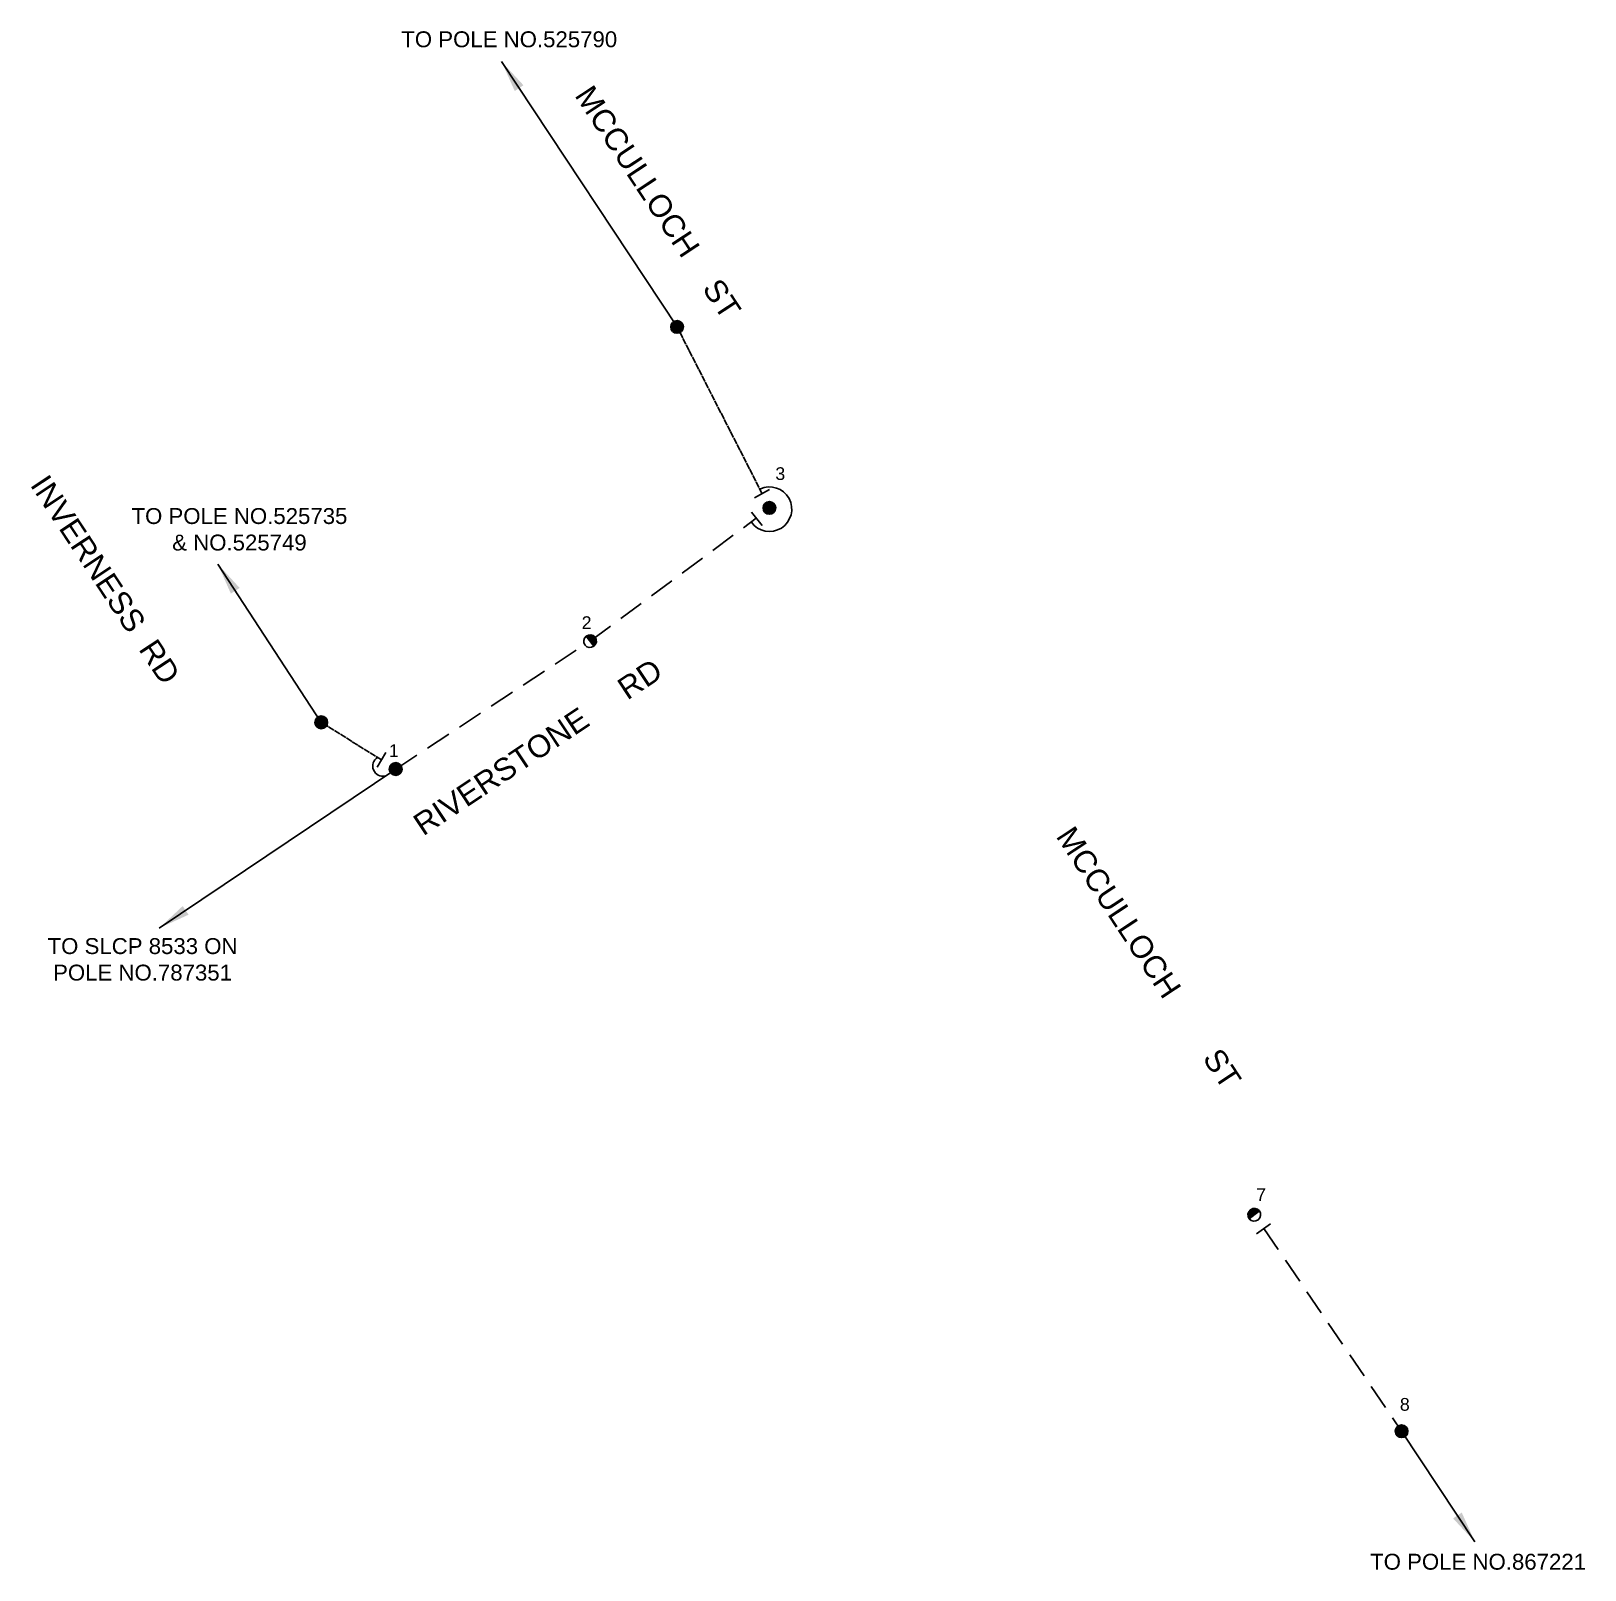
# Model space of a CAD drawing. Header units: metres. Extents: x 302064 to 305578, y 6265466 to 6271990.
# Drawn here: x 303014.3 to 303258.8, y 6266994.5 to 6267236.5 of the extents above; entities that cross this region are included whole.
import ezdxf
from ezdxf.enums import TextEntityAlignment as Align

# ---------------------------------------------------------------- set-up
doc = ezdxf.new("R2010")
doc.units = ezdxf.units.M
doc.linetypes.add('Cable Exist OH', pattern=[1, 1, 0])
doc.linetypes.add('Cable New OH', pattern=[6, 4, -2])
doc.layers.get('0').update_dxf_attribs({"color": 6})
doc.layers.add('_User Miscellaneous1', color=7, linetype='Continuous')
doc.styles.add('ARIAL', font='arial.ttf', dxfattribs={"height": 2})
doc.styles.add('POLE_LABEL', font='arial.ttf')
doc.styles.get("Standard").update_dxf_attribs({"font": 'arial.ttf'})
doc.dimstyles.new('GISCAD Dim Style', dxfattribs={"dimtxt": 2.5, "dimasz": 3, "dimexe": 1.25, "dimexo": 0.625, "dimtad": 1, "dimtoh": 1, "dimdec": 1, "dimtxsty": 'ARIAL', "dimcen": 2.5, "dimadec": 0, "dimazin": 0, "dimtfac": 1, "dimtdec": 1, "dimtmove": 0, "dimatfit": 3, "dimfxl": 1.25, "dimarcsym": 0})

msp = doc.modelspace()

# ---------------------------------------------------------------- texts
at = {"layer": '_User Miscellaneous1', "lineweight": 25}
for s, rotation, p in [('MCCULLOCH    ST', 303.46246, (303099.743, 6267226.363)), ('INVERNESS  RD', 303.46246, (303014.063, 6267165.109)), ('RIVERSTONE     RD', 33.63309, (303076.007, 6267109.797)), ('MCCULLOCH        ST', 303.46246, (303175.463, 6267109.836))]:
    msp.add_text(s, height=3.5, rotation=rotation, dxfattribs=at).set_placement(p)
at = {"layer": '_User Miscellaneous1', "lineweight": 25, "char_height": 2.5, "attachment_point": 2, "style": 'ARIAL'}
for s, width, insert in [('TO POLE NO.525790', 40.04248, (303089.543, 6267236.433)), ('TO POLE NO.525735 & NO.525749', 35.68321, (303047.097, 6267161.453)), ('TO SLCP 8533 ON POLE NO.787351', 34.49244, (303031.85, 6267093.819)), ('TO POLE NO.867221', 40.04248, (303241.973, 6266996.999))]:
    msp.add_mtext_dynamic_manual_height_columns(s, width=width, gutter_width=17.5, heights=[10.798], dxfattribs=dict(at, insert=insert))
at = {"layer": '_User Miscellaneous1', "lineweight": 25, "char_height": 2, "width": 4.42822, "attachment_point": 1}
for s, insert in [('\\pi1.5593;3', (303129.853, 6267167.876)), ('\\pi1.5518;2', (303099.381, 6267144.435)), ('\\pi1.8458;1', (303068.751, 6267124.299)), ('\\pi1.5668;7', (303205.498, 6267054.499)), ('\\pi1.5552;8', (303228.115, 6267021.498))]:
    msp.add_mtext(s, dxfattribs=dict(at, insert=insert))

# ---------------------------------------------------------------- blocks, each defined once
blk = doc.blocks.new('POLE_EXT')
blk.add_hatch(color=256).paths.add_polyline_path([(-1, 0, 1), (1, 0, 1)])
blk.add_lwpolyline([(-1, 0, 1), (1, 0, 1)], format="xyb", close=True)
for tag, height, flags, p in [('pNumber', 2.5, 8, (-17.84, 2.07)), ('OWNED_BY', 0.2, 9, (1.35, -0.4)), ('SPECIAL_USE', 0.2, 9, (1.35, -0.8)), ('STATE', 0.2, 9, (1.35, -1)), ('cLV', 0.2, 9, (1.35, -1.4)), ('hDepth', 0.2, 9, (1.35, -1.6)), ('hDia', 0.2, 9, (1.35, -1.8)), ('cHV', 0.2, 9, (1.35, -2)), ('PARENT', 0.2, 9, (1.35, -0.6)), ('USAGE', 0.2, 9, (1.35, -1.2)), ('LBRACKET', 0.2, 9, (1.35, -2.2)), ('LExisting', 0.2, 9, (1.35, -2.4)), ('cLinedev', 0.2, 9, (1.35, -3.4)), ('pExisting', 0.2, 9, (1.35, -3.8)), ('pFooting', 0.2, 9, (1.35, -4.4)), ('pNew', 0.2, 9, (1.35, -4.6)), ('pRelocate', 0.2, 9, (1.35, -5)), ('LANTNUMBER', 0.2, 9, (1.35, -2.6)), ('LOther', 0.2, 9, (1.35, -2.8)), ('LRemove', 0.2, 9, (1.35, -3)), ('LEGEND', 0.2, 9, (1.35, -3.2)), ('LOCATION', 0.2, 9, (1.35, -3.6)), ('PFNUMBER', 0.2, 9, (1.35, -4)), ('NEWPFNUMBER', 0.2, 9, (1.35, -4.2)), ('pRemove', 0.2, 9, (1.35, -5.2)), ('pReplace', 0.2, 9, (1.35, -5.4)), ('pStay', 0.2, 9, (1.35, -5.6)), ('pType', 0.2, 9, (1.35, -5.8)), ('cspan', 0.2, 9, (1.35, -6)), ('STREETNAME', 0.2, 9, (1.35, -6.2)), ('SUBURB', 0.2, 9, (1.35, -6.4)), ('OPERATED_BY', 0.2, 9, (1.36, -7.01)), ('NOTES', 0.2, 9, (1.35, -6.6)), ('MAINTAINED_BY', 0.2, 9, (1.36, -6.81))]:
    blk.add_attdef(tag, text='', height=height, dxfattribs=dict(flags=flags)).set_placement(p, align=Align.MIDDLE_LEFT)
at = {"style": 'POLE_LABEL'}
for tag, height, flags, p in [('ASSET_NUM', 2.5, 8, (2, 2)), ('STRUCTURE_PLANT_NUMBER', 0.2, 9, (1.35, 0.03)), ('STREET_CODE', 0.2, 9, (1.35, -0.2))]:
    blk.add_attdef(tag, text='', height=height, dxfattribs=dict(at, flags=flags)).set_placement(p, align=Align.MIDDLE_LEFT)
at = {"flags": 1}
blk.add_attdef('Z', (1.35, -7.33), '', height=0.2, dxfattribs=at)
blk = doc.blocks.new('POLE_REPLACE_NEW')
for tag, flags, p in [('LANTNUMBER', 9, (1.5, -2.4)), ('cLinedev', 9, (1.5, -3.2)), ('LOther', 9, (1.5, -2.6)), ('LRemove', 9, (1.5, -2.8)), ('LEGEND', 9, (1.5, -3)), ('pExisting', 9, (1.5, -3.4)), ('PFNUMBER', 9, (1.5, -3.6)), ('NEWPFNUMBER', 9, (1.5, -3.8)), ('pFooting', 9, (1.5, -4)), ('pNew', 9, (1.5, -4.2)), ('pNumber', 9, (1.5, -4.4)), ('pRelocate', 9, (1.5, -4.6)), ('pRemove', 9, (1.5, -4.8)), ('pReplace', 9, (1.5, -5)), ('cspan', 9, (1.5, -5.6)), ('SUBURB', 9, (1.5, -5.8)), ('STREETNAME', 9, (1.5, -6)), ('OPERATED_BY', 9, (1.5, -6.6)), ('Z', 1, (1.5, -7)), ('pStay', 9, (1.5, -5.2)), ('pType', 9, (1.5, -5.4)), ('LOCATION', 9, (1.5, -6.2)), ('NOTES', 9, (1.5, -6.4)), ('MAINTAINED_BY', 9, (1.5, -6.8))]:
    blk.add_attdef(tag, text='', height=0.2, dxfattribs=dict(flags=flags)).set_placement(p, align=Align.MIDDLE_LEFT)
blk.add_wipeout([(0, 1), (-0.13, 0.99), (-0.25, 0.97), (-0.37, 0.93), (-0.48, 0.88), (-0.59, 0.81), (-0.68, 0.73), (-0.77, 0.64), (-0.84, 0.54), (-0.9, 0.43), (-0.95, 0.31), (-0.98, 0.19), (-1, 0.06), (-1, -0.06), (-0.98, -0.19), (-0.95, -0.31), (-0.9, -0.43), (-0.84, -0.54), (-0.77, -0.64), (-0.68, -0.73), (-0.59, -0.81), (-0.48, -0.88), (-0.37, -0.93), (-0.25, -0.97), (-0.13, -0.99), (0, -1), (0.13, -0.99), (0.25, -0.97), (0.37, -0.93), (0.48, -0.88), (0.59, -0.81), (0.68, -0.73), (0.77, -0.64), (0.84, -0.54), (0.9, -0.43), (0.95, -0.31), (0.98, -0.19), (1, -0.06), (1, 0.06), (0.98, 0.19), (0.95, 0.31), (0.9, 0.43), (0.84, 0.54), (0.77, 0.64), (0.68, 0.73), (0.59, 0.81), (0.48, 0.88), (0.37, 0.93), (0.25, 0.97), (0.13, 0.99)])
h = blk.add_hatch(color=256)
edge = h.paths.add_edge_path()
edge.add_arc((0, 0), 1, 270, 450)
edge.add_line((0, 1), (0, -1))
blk.add_lwpolyline([(0, 1), (0, -1)])
at = {"lineweight": -3}
blk.add_arc((0, 0), 1, 90, 270, dxfattribs=at)
blk.add_arc((0, 0), 1, 270, 90)
for tag, height, flags, p in [('ASSET_NUM', 2.5, 8, (2, 2)), ('STREET_CODE', 0.2, 9, (1.5, 0)), ('OWNED_BY', 0.2, 9, (1.5, -0.2)), ('SPECIAL_USE', 0.2, 9, (1.5, -0.6)), ('STATE', 0.2, 9, (1.5, -0.8)), ('cLV', 0.2, 9, (1.5, -1.2)), ('cHV', 0.2, 9, (1.5, -1.8)), ('PARENT', 0.2, 9, (1.5, -0.4)), ('USAGE', 0.2, 9, (1.5, -1)), ('hDepth', 0.2, 9, (1.5, -1.4)), ('hDia', 0.2, 9, (1.5, -1.6)), ('LBRACKET', 0.2, 9, (1.5, -2)), ('LExisting', 0.2, 9, (1.5, -2.2))]:
    blk.add_attdef(tag, text='', height=height, dxfattribs=dict(flags=flags)).set_placement(p, align=Align.MIDDLE_LEFT)
at = {"style": 'POLE_LABEL', "flags": 9}
blk.add_attdef('STRUCTURE_PLANT_NUMBER', text='', height=0.2, dxfattribs=at).set_placement((1.5, 0.24), align=Align.MIDDLE_LEFT)

# ---------------------------------------------------------------- linework, layer by layer
at = {"layer": '_User Miscellaneous1', "linetype": 'Cable Exist OH', "lineweight": 25}
for points in [[(303129.338, 6267163.722), (303115.949, 6267189.944)], [(303069.434, 6267121.858), (303059.975, 6267127.758)]]:
    msp.add_lwpolyline(points, dxfattribs=at)
at = {"layer": '_User Miscellaneous1', "lineweight": 25}
for points in [[(303127.648, 6267159.22, 2.1247921), (303128.996, 6267164.453)], [(303068.828, 6267122.236, 0.8458189), (303070.028, 6267119.31)]]:
    msp.add_lwpolyline(points, format="xyb", dxfattribs=at)
at = {"layer": '_User Miscellaneous1', "lineweight": 25, "flags": 128}
for points in [[(303130.482, 6267164.357), (303128.131, 6267163.053)], [(303127.636, 6267160.805), (303129.316, 6267158.706)], [(303070.121, 6267123.014), (303068.747, 6267120.703)]]:
    msp.add_lwpolyline(points, dxfattribs=at)
at = {"layer": '_User Miscellaneous1', "linetype": 'Cable New OH', "lineweight": 25}
for points in [[(303102.258, 6267140.523), (303128.398, 6267159.853)], [(303071.677, 6267120.419), (303101.422, 6267139.973)], [(303208.288, 6267048.139), (303229.942, 6267016.304)]]:
    msp.add_lwpolyline(points, dxfattribs=at)

# ---------------------------------------------------------------- block references
at = {"layer": '_User Miscellaneous1', "lineweight": 25}
for p in [(303115.949, 6267189.944), (303130.485, 6267161.473), (303059.975, 6267127.758), (303071.677, 6267120.419), (303229.943, 6267016.262)]:
    msp.add_blockref('POLE_EXT', p, dxfattribs=at)

msp.set_redraw_order([(e.dxf.handle, doc.entitydb.next_handle()) for e in msp.query("TEXT MTEXT ATTDEF DIMENSION ARC_DIMENSION")])  # texts and dimensions are drawn at this point

# ---------------------------------------------------------------- leaders
at = {"layer": '_User Miscellaneous1', "lineweight": 25}
for points in [[(303088.338, 6267231.668), (303115.949, 6267189.944)], [(303043.699, 6267152.631), (303059.975, 6267127.758)], [(303034.48, 6267095.397), (303071.677, 6267120.419)], [(303241.483, 6266998.855), (303229.942, 6267016.304)]]:
    msp.add_leader(points, dimstyle='GISCAD Dim Style', override={"dimasz": 5, "dimgap": 0.625, "dimtad": 0, "dimfxl": 0.18}, dxfattribs=at)

# ---------------------------------------------------------------- next in the draw order: block references
for p, rotation in [((303102.258, 6267140.523), 37.58444458267455), ((303206.768, 6267050.308), 127.5844445826745)]:
    msp.add_blockref('POLE_REPLACE_NEW', p, dxfattribs=dict(at, rotation=rotation))

# ---------------------------------------------------------------- next in the draw order: linework, layer by layer
at = {"layer": '_User Miscellaneous1', "lineweight": 25, "flags": 128}
msp.add_lwpolyline([(303207.138, 6267047.334), (303209.339, 6267048.876)], dxfattribs=at)

doc.saveas('drawing.dxf')
